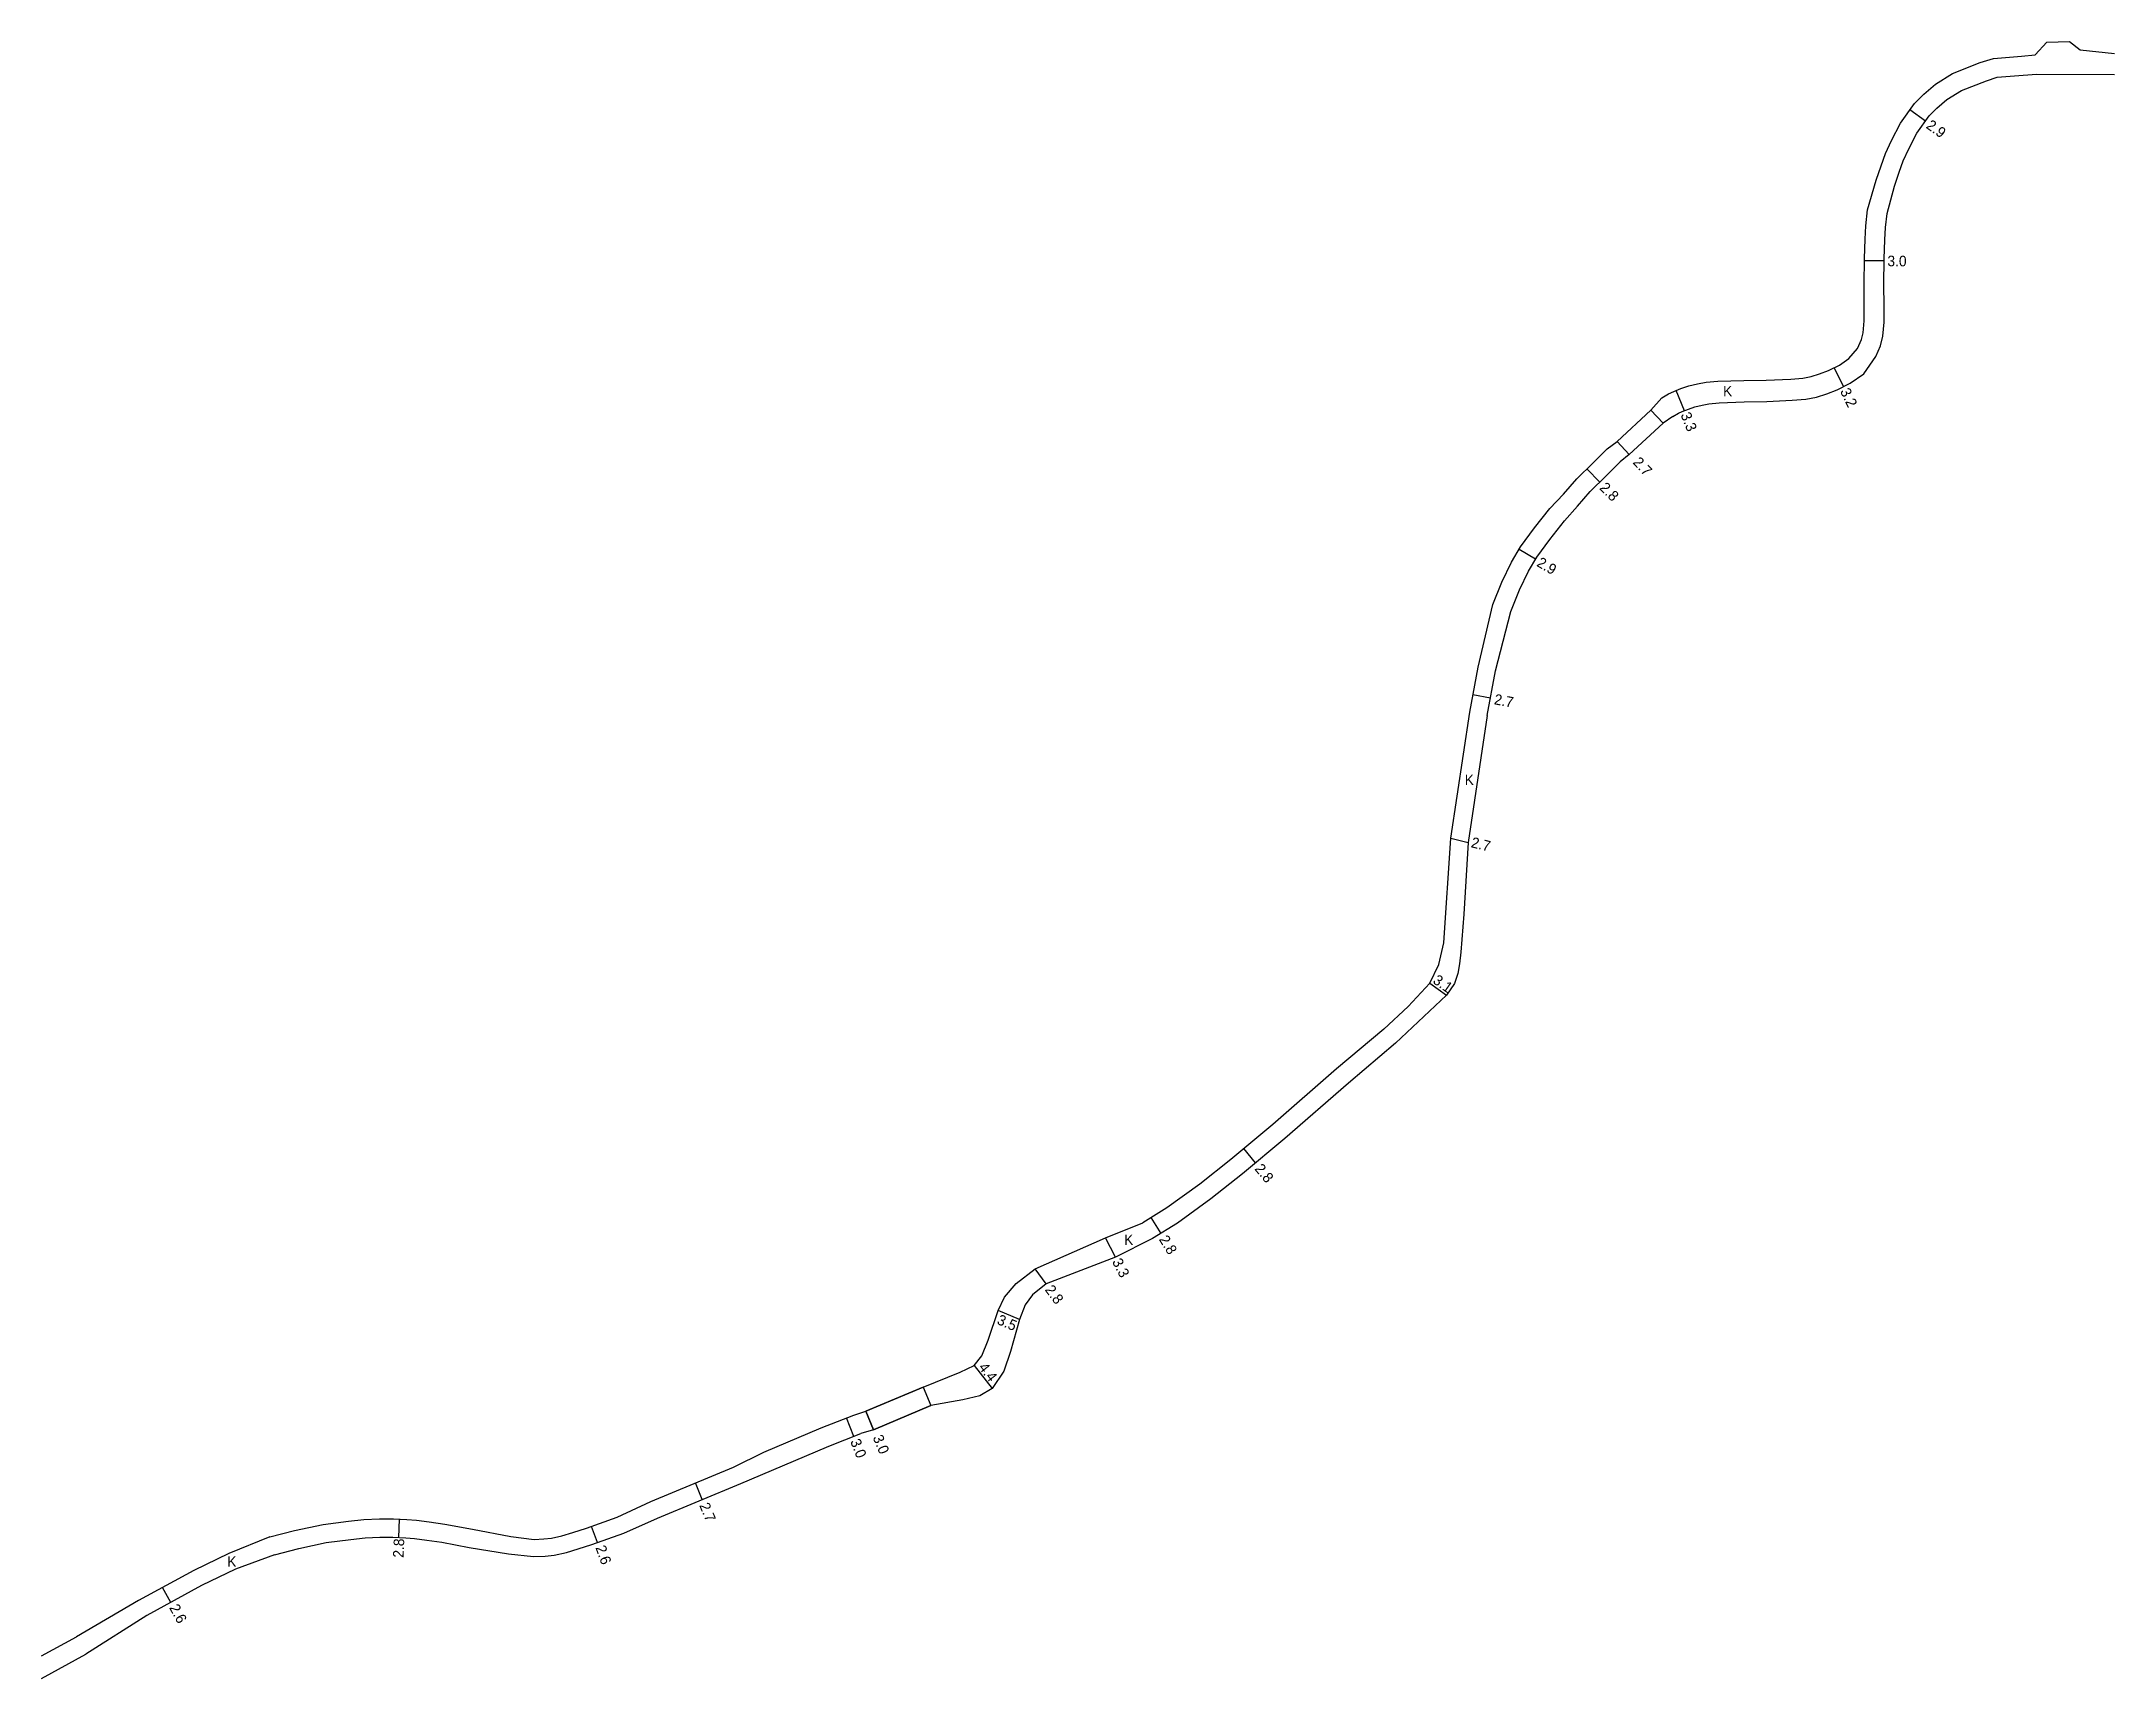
# Model space of a CAD drawing. Header units: metres. Extents: x 0 to 4000, y -96000 to -93000.
# Drawn here: x 2400 to 2714.1, y -95929.2 to -95681.3 of the extents above; entities that cross this region are included whole.
import ezdxf

# ---------------------------------------------------------------- set-up
doc = ezdxf.new("R2010")
doc.units = ezdxf.units.M
doc.header["$LTSCALE"] = 2.5
for name, color, linetype in [('幅員', 7, 'Continuous'), ('舗装', 7, 'Continuous'), ('道路', 7, 'Continuous')]:
    doc.layers.add(name, color=color, linetype=linetype)
doc.styles.get("Standard").update_dxf_attribs({"font": ''})
doc.styles.get('Standard').set_extended_font_data('@MS PGothic')

msp = doc.modelspace()

# ---------------------------------------------------------------- texts
at = {"layer": '幅員'}
for s, rotation, p in [('2.9', 324.5289, (2685.41, -95694.34)), ('3.0', 359.4653, (2679.66, -95715.35)), ('3.2', 295.9645, (2672.46, -95734.28)), ('3.3', 292.2432, (2648.3, -95737.85)), ('2.7', 312.8989, (2641.01, -95745.14)), ('2.8', 314.5659, (2635.95, -95749.02)), ('2.9', 329.6867, (2626.41, -95760.69)), ('2.7', 349.3477, (2619.99, -95781.68)), ('2.7', 346.4533, (2616.48, -95803.33)), ('3.1', 324.8268, (2610.68, -95823.82)), ('2.8', 309.9287, (2583.71, -95852.1)), ('2.8', 302.0097, (2569.25, -95862.74)), ('3.3', 297.3882, (2562.16, -95866.11)), ('2.8', 306.8863, (2551.95, -95870.39)), ('3.5', 337.025, (2544.65, -95875.51)), ('4.4', 307.9136, (2541.88, -95882.16)), ('3.0', 291.6312, (2522.5, -95893.32)), ('3.0', 292.7915, (2525.91, -95892.74)), ('2.7', 292.5856, (2499.63, -95903.01)), ('2.8', 87.5375, (2454.85, -95910.98)), ('2.6', 289.808, (2483.91, -95909.41)), ('2.6', 298.6843, (2419.31, -95918.52))]:
    msp.add_text(s, height=1.6, rotation=rotation, dxfattribs=at).set_placement(p)
at = {"layer": '舗装'}
for p in [(2654.77, -95735.07), (2615.63, -95793.94), (2564.03, -95863.6), (2428.15, -95912.33)]:
    msp.add_text('K', height=1.6, dxfattribs=at).set_placement(p)

# ---------------------------------------------------------------- linework, layer by layer
at = {"layer": '幅員'}
for points in [[(2685.44, -95693.38), (2683.08, -95691.69)], [(2679.19, -95714.54), (2676.19, -95714.52)], [(2673.01, -95733.59), (2671.61, -95730.71)], [(2648.91, -95737.24), (2647.66, -95734.19)], [(2638.72, -95741.91), (2640.55, -95743.89)], [(2636.11, -95748.05), (2634.14, -95746.05)], [(2626.36, -95759.73), (2623.86, -95758.27)], [(2619.52, -95780.78), (2616.86, -95780.28)], [(2613.51, -95801.98), (2616.13, -95802.61)], [(2610.36, -95823.96), (2612.89, -95825.75)], [(2583.95, -95851.14), (2582.16, -95849)], [(2569.62, -95861.83), (2568.13, -95859.45)], [(2562.72, -95865.44), (2561.2, -95862.51)], [(2552.24, -95869.45), (2550.56, -95867.21)], [(2548.17, -95874.89), (2544.95, -95873.52)], [(2541.31, -95881.85), (2544.02, -95885.32)], [(2523.07, -95892.58), (2521.96, -95889.79)], [(2524.89, -95888.78), (2526.06, -95891.57)], [(2500.12, -95902.12), (2499.08, -95899.63)], [(2454.12, -95907.89), (2454.24, -95905.09)], [(2484.22, -95908.65), (2483.34, -95906.2)], [(2419.58, -95917.73), (2418.33, -95915.45)]]:
    msp.add_lwpolyline(points, dxfattribs=at)
at = {"layer": '道路'}
for points in [[(2677.99, -95702.33), (2678.7, -95700.16), (2679.38, -95698.29), (2680.29, -95696.32), (2681.66, -95693.68), (2683.77, -95690.72), (2685.18, -95689.28), (2686.97, -95687.77), (2689.55, -95686.15), (2693.71, -95684.51), (2695.74, -95683.88), (2699.98, -95683.55), (2702.03, -95683.36)], [(2702.03, -95683.36), (2703.83, -95681.43), (2707.28, -95681.31), (2708.86, -95682.57), (2714.08, -95683.13)], [(2680.74, -95703.24), (2681.44, -95701.12), (2682.07, -95699.4), (2682.89, -95697.59), (2684.14, -95695.2), (2686, -95692.59), (2687.16, -95691.41), (2688.69, -95690.12), (2690.87, -95688.75), (2694.68, -95687.25), (2696.29, -95686.74), (2700.23, -95686.44), (2702.3, -95686.25)], [(2702.3, -95686.25), (2714.06, -95686.33)], [(2675.16, -95727.82), (2675.76, -95726.45), (2675.98, -95725.44), (2676.17, -95723.64), (2676.17, -95721.41), (2676.15, -95718.1), (2676.19, -95714.16), (2676.28, -95711.24), (2676.38, -95709.25), (2676.67, -95706.82), (2677.99, -95702.33)], [(2677.9, -95729.03), (2678.62, -95727.39), (2678.95, -95725.93), (2679.17, -95723.8), (2679.17, -95721.4), (2679.15, -95718.1), (2679.19, -95714.22), (2679.28, -95711.35), (2679.37, -95709.5), (2679.63, -95707.36), (2680.74, -95703.24)], [(2657.92, -95732.67), (2661.3, -95732.62), (2665.04, -95732.46), (2666.85, -95732.32), (2668.13, -95732.06), (2669.4, -95731.67), (2670.75, -95731.13), (2672.41, -95730.32), (2673.8, -95729.34), (2675.16, -95727.82)], [(2657.96, -95735.87), (2661.39, -95735.82), (2665.23, -95735.66), (2667.3, -95735.5), (2668.92, -95735.16), (2670.47, -95734.69), (2672.05, -95734.05), (2674.05, -95733.08), (2676.09, -95731.63), (2677.9, -95729.03)], [(2645.5, -95735.27), (2646.52, -95734.68), (2647.29, -95734.34), (2648.39, -95733.89), (2649.57, -95733.49), (2650.89, -95733.15), (2652.19, -95732.92), (2653.97, -95732.75), (2657.92, -95732.67)], [(2637.22, -95743.01), (2638.72, -95741.91), (2643.84, -95737.15), (2645.5, -95735.27)], [(2643.84, -95737.15), (2638.72, -95741.91)], [(2647.16, -95738.12), (2648.01, -95737.63), (2648.58, -95737.38), (2649.54, -95736.99), (2650.51, -95736.66), (2651.6, -95736.38), (2652.63, -95736.19), (2654.19, -95736.05), (2657.96, -95735.87)], [(2647.16, -95738.12), (2645.68, -95739.12), (2640.55, -95743.89), (2639.19, -95745)], [(2640.55, -95743.89), (2645.68, -95739.12)], [(2630.61, -95749.89), (2632.6, -95747.57), (2635.09, -95745.12), (2637.22, -95743.01)], [(2632.74, -95751.71), (2634.65, -95749.48), (2637.06, -95747.11), (2639.19, -95745)], [(2619.91, -95766.56), (2621.26, -95763.18), (2622.74, -95760.17), (2624.1, -95757.85), (2626.22, -95754.97), (2628.51, -95752.06), (2630.61, -95749.89)], [(2622.61, -95767.63), (2623.91, -95764.36), (2625.3, -95761.55), (2626.53, -95759.44), (2628.53, -95756.73), (2630.75, -95753.92), (2632.74, -95751.71)], [(2616.38, -95782.89), (2617.66, -95776.08), (2619.91, -95766.56)], [(2619.03, -95783.39), (2620.29, -95776.65), (2622.61, -95767.63)], [(2603.36, -95830.9), (2607.06, -95827.45), (2610.36, -95823.96), (2611.69, -95821.1), (2612.48, -95817.84), (2613.51, -95801.98), (2616.38, -95782.89)], [(2619.03, -95783.39), (2616.13, -95802.61), (2615.51, -95813.46), (2615.06, -95819.23), (2614.86, -95821.01), (2614.58, -95822.49), (2614.08, -95824), (2612.89, -95825.75), (2605.16, -95833.04)], [(2603.36, -95830.9), (2596.22, -95836.93), (2586.55, -95845.32), (2580.17, -95850.66), (2575.48, -95854.39), (2570.52, -95857.96), (2566.85, -95860.25)], [(2605.16, -95833.04), (2598.04, -95839.06), (2588.36, -95847.45), (2581.94, -95852.83), (2577.17, -95856.62), (2572.09, -95860.28), (2568.34, -95862.63)], [(2523.06, -95889.35), (2524.89, -95888.78), (2533.58, -95885.12), (2539.18, -95882.85), (2541.31, -95881.85), (2542.47, -95880.4), (2543.41, -95877.99), (2544.95, -95873.52), (2545.88, -95871.47), (2547.69, -95869.43), (2550.56, -95867.21), (2561.2, -95862.51), (2566.85, -95860.25)], [(2568.34, -95862.63), (2562.72, -95865.44), (2552.24, -95869.45), (2550.15, -95871.16), (2549.03, -95872.64), (2548.17, -95874.89), (2546.83, -95879.72), (2545.82, -95882.71), (2544.02, -95885.32), (2542.16, -95886.41), (2539.58, -95887.04), (2534.75, -95887.92), (2526.06, -95891.57), (2524.16, -95892.14)], [(2533.58, -95885.12), (2524.89, -95888.78)], [(2526.06, -95891.57), (2534.75, -95887.92)], [(2509.43, -95894.99), (2518.13, -95891.3), (2523.06, -95889.35)], [(2510.6, -95897.75), (2519.27, -95894.08), (2524.16, -95892.14)], [(2492.3, -95902.45), (2504.86, -95897.22), (2509.43, -95894.99)], [(2493.33, -95904.94), (2505.95, -95899.69), (2510.6, -95897.75)], [(2471.09, -95907.76), (2474.64, -95908.19), (2476.11, -95908.11), (2477.26, -95907.99), (2478.86, -95907.66), (2480.5, -95907.12), (2482.57, -95906.48), (2487.23, -95904.8), (2492.3, -95902.45)], [(2434.61, -95907.78), (2438.35, -95906.82), (2442.67, -95905.91), (2446.53, -95905.4), (2448.84, -95905.15), (2451.21, -95905.05), (2453.31, -95905.05), (2455.35, -95905.14), (2456.8, -95905.26), (2458.76, -95905.51), (2461.1, -95905.86), (2465.32, -95906.62), (2471.09, -95907.76)], [(2470.78, -95910.34), (2474.56, -95910.79), (2476.31, -95910.7), (2477.66, -95910.56), (2479.53, -95910.18), (2481.29, -95909.6), (2483.4, -95908.94), (2488.21, -95907.21), (2493.33, -95904.94)], [(2434.61, -95907.78), (2428.4, -95910.29), (2423.06, -95912.87), (2414.71, -95917.43), (2405.3, -95922.91)], [(2435.31, -95910.49), (2438.99, -95909.55), (2443.15, -95908.67), (2446.86, -95908.18), (2449.05, -95907.95), (2451.27, -95907.85), (2453.25, -95907.85), (2455.18, -95907.93), (2456.5, -95908.04), (2458.38, -95908.28), (2460.65, -95908.62), (2464.81, -95909.38), (2470.78, -95910.34)], [(2435.31, -95910.49), (2429.42, -95912.68), (2424.25, -95915.18), (2415.98, -95919.7), (2406.74, -95925.54)], [(2400, -95925.82), (2405.3, -95922.91)], [(2400, -95929.25), (2406.74, -95925.54)]]:
    msp.add_lwpolyline(points, dxfattribs=at)
for points in [[(2643.84, -95737.15), (2645.68, -95739.12), (2640.55, -95743.89), (2638.72, -95741.91)], [(2533.58, -95885.12), (2534.75, -95887.92), (2526.06, -95891.57), (2524.89, -95888.78)]]:
    msp.add_lwpolyline(points, close=True, dxfattribs=at)

msp.set_redraw_order([(e.dxf.handle, doc.entitydb.next_handle()) for e in msp.query("TEXT MTEXT ATTDEF DIMENSION ARC_DIMENSION")])  # texts and dimensions are drawn at this point

doc.saveas('drawing.dxf')
